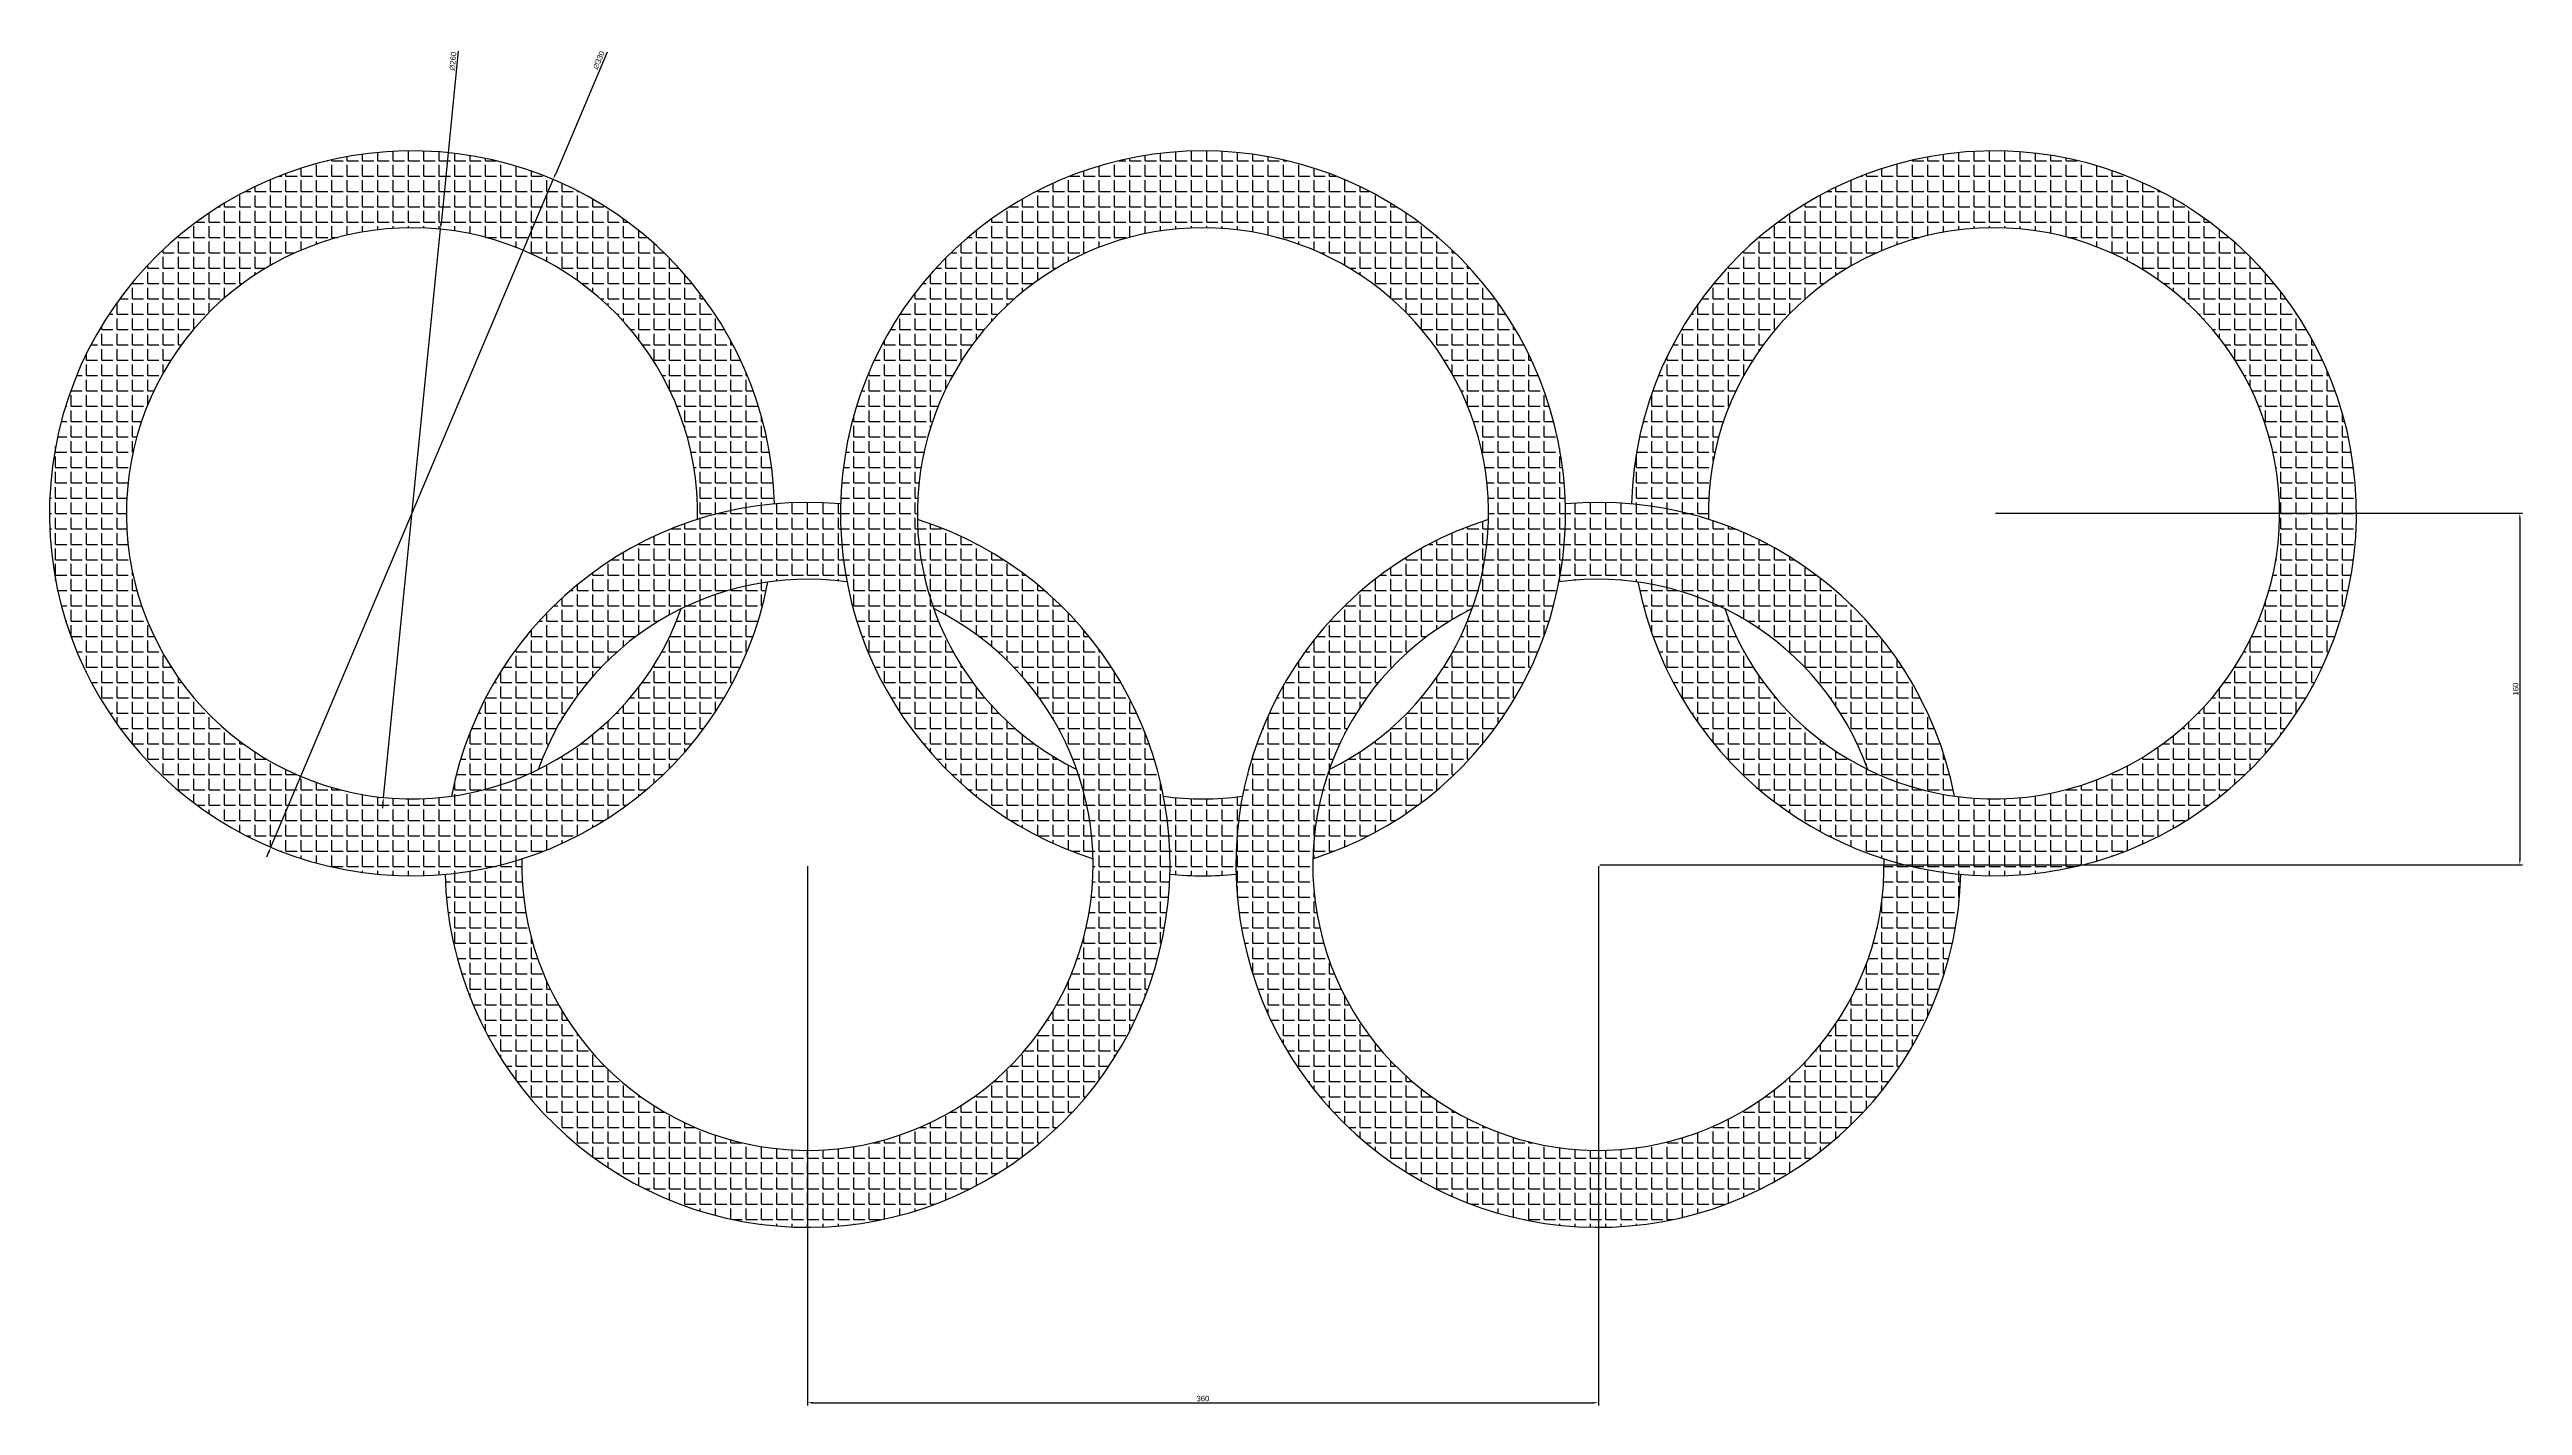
# Model space of a CAD drawing. Header units: millimetres. Extents: x 2582 to 3707, y 837 to 1455.
import ezdxf

# ---------------------------------------------------------------- set-up
doc = ezdxf.new("R2010")
doc.units = ezdxf.units.MM
doc.layers.add('cotas', color=252, linetype='Continuous')
doc.styles.get("Standard").update_dxf_attribs({"font": 'arial.ttf'})
doc.dimstyles.new('ISO-25', dxfattribs={"dimtxt": 2.5, "dimasz": 2.5, "dimexe": 1.25, "dimexo": 0.625, "dimtad": 1, "dimtxsty": 'Standard', "dimcen": 2.5, "dimadec": 0, "dimazin": 0, "dimtfac": 1, "dimtmove": 0, "dimatfit": 3, "dimfxl": 1, "dimarcsym": 0})
pattern_1 = [(0, (0, 0), (0, 6.985), [5.08, -1.905]), (90, (0, 0), (-6.985, 4e-16), [5.08, -1.905])]

# ---------------------------------------------------------------- blocks, each defined once
blk = doc.blocks.new('*D1')
at = {"layer": 'cotas', "color": 0, "lineweight": -2, "transparency": 16777216}
for p, q in [((2835.4, 1453.4), (2811.9, 1397.8)), ((2682.4, 1091.5), (2810.9, 1395.5)), ((2681.4, 1089.2), (2680.4, 1086.9))]:
    blk.add_line(p, q, dxfattribs=at)
at = {"layer": 'cotas', "color": 0, "transparency": 16777216}
for points in [[(2811.5, 1397.9), (2812.2, 1397.6), (2810.9, 1395.5)], [(2681, 1089.4), (2681.8, 1089), (2682.4, 1091.5)]]:
    blk.add_solid(points, dxfattribs=at)
at = {"layer": 'Defpoints', "color": 0, "transparency": 16777216}
for p in [(2810.9, 1395.5), (2682.4, 1091.5)]:
    blk.add_point(p, dxfattribs=at)
at = {"layer": 'cotas', "color": 0, "transparency": 16777216, "insert": (2831.7, 1449.8), "char_height": 2.5, "attachment_point": 5, "rotation": 67.0846}
blk.add_mtext('∅330', dxfattribs=at)
blk = doc.blocks.new('*D2')
at = {"layer": 'cotas', "color": 0, "lineweight": -2, "transparency": 16777216}
for p, q in [((2767.7, 1453.8), (2759.9, 1375.3)), ((2733.7, 1114.1), (2759.6, 1372.8)), ((2733.4, 1111.6), (2733.2, 1109.2))]:
    blk.add_line(p, q, dxfattribs=at)
at = {"layer": 'cotas', "color": 0, "transparency": 16777216}
for points in [[(2759.4, 1375.4), (2760.3, 1375.3), (2759.6, 1372.8)], [(2733, 1111.7), (2733.8, 1111.6), (2733.7, 1114.1)]]:
    blk.add_solid(points, dxfattribs=at)
at = {"layer": 'Defpoints', "color": 0, "transparency": 16777216}
for p in [(2759.6, 1372.8), (2733.7, 1114.1)]:
    blk.add_point(p, dxfattribs=at)
at = {"layer": 'cotas', "color": 0, "transparency": 16777216, "insert": (2765.3, 1449.3), "char_height": 2.5, "attachment_point": 5, "rotation": 84.2746}
blk.add_mtext('∅260', dxfattribs=at)
blk = doc.blocks.new('*D3')
at = {"layer": 'cotas', "color": 0, "lineweight": -2, "transparency": 16777216}
for p, q in [((3467.3, 1243.5), (3707.2, 1243.5)), ((3706, 1241), (3706, 1086)), ((3287.3, 1083.5), (3707.2, 1083.5))]:
    blk.add_line(p, q, dxfattribs=at)
at = {"layer": 'cotas', "color": 0, "transparency": 16777216}
for points in [[(3705.6, 1241), (3706.4, 1241), (3706, 1243.5)], [(3705.6, 1086), (3706.4, 1086), (3706, 1083.5)]]:
    blk.add_solid(points, dxfattribs=at)
at = {"layer": 'Defpoints', "color": 0, "transparency": 16777216}
for p in [(3466.6, 1243.5), (3286.6, 1083.5), (3706, 1083.5)]:
    blk.add_point(p, dxfattribs=at)
at = {"layer": 'cotas', "color": 0, "transparency": 16777216, "insert": (3704.1, 1163.5), "char_height": 2.5, "attachment_point": 5, "rotation": 90}
blk.add_mtext('160', dxfattribs=at)
blk = doc.blocks.new('*D4')
at = {"layer": 'cotas', "color": 0, "lineweight": -2, "transparency": 16777216}
for p, q in [((2926.6, 1082.9), (2926.6, 837.3)), ((3286.6, 1082.9), (3286.6, 837.3)), ((2929.1, 838.6), (3284.1, 838.6))]:
    blk.add_line(p, q, dxfattribs=at)
at = {"layer": 'cotas', "color": 0, "transparency": 16777216}
for points in [[(2929.1, 839), (2929.1, 838.2), (2926.6, 838.6)], [(3284.1, 839), (3284.1, 838.2), (3286.6, 838.6)]]:
    blk.add_solid(points, dxfattribs=at)
at = {"layer": 'Defpoints', "color": 0, "transparency": 16777216}
for p in [(2926.6, 1083.5), (3286.6, 1083.5), (3286.6, 838.6)]:
    blk.add_point(p, dxfattribs=at)
at = {"layer": 'cotas', "color": 0, "transparency": 16777216, "insert": (3106.6, 840.5), "char_height": 2.5, "attachment_point": 5}
blk.add_mtext('360', dxfattribs=at)

msp = doc.modelspace()

# ---------------------------------------------------------------- hatches: boundary and pattern name
at = {"layer": 'cotas'}
h = msp.add_hatch(dxfattribs=at)
h.set_pattern_fill('ANGLE', color=4)
h.set_pattern_definition(pattern_1)
h.paths.add_polyline_path([(2876.605, 1240.713, -0.05422319), (2911.578, 1247.792, 18.4422942), (2908.648, 1212.23, 0.07991064), (2869.182, 1200.096, -12.51397848)])
h = msp.add_hatch(dxfattribs=at)
h.set_pattern_fill('ANGLE', color=4)
h.set_pattern_definition(pattern_1)
h.paths.add_polyline_path([(2908.648, 1212.23, 0.07991064), (2869.182, 1200.096, -12.51397848), (2876.605, 1240.713, -0.05422319), (2911.578, 1247.792, 18.4422942)])
at = {"layer": 'cotas', "true_color": 0x636466}
h = msp.add_hatch(dxfattribs=at)
h.set_pattern_fill('ANGLE', color=251)
h.set_pattern_definition(pattern_1)
h.paths.add_polyline_path([(3056.605, 1086.248, 0.07991064), (3049.182, 1126.865, -4.29247622), (3164.088, 1126.865, 0.07991064), (3156.664, 1086.248, 6.44085445)])
h.paths.add_polyline_path([(3124.621, 1114.731, -0.06951257), (3088.648, 1114.731, -0.05422319), (3091.578, 1079.169, 0.04572066), (3121.691, 1079.169, -0.05422319)])
at = {"layer": 'cotas'}
h = msp.add_hatch(dxfattribs=at)
h.set_pattern_fill('ANGLE', color=1)
h.set_pattern_definition(pattern_1)
h.paths.add_polyline_path([(3301.691, 1247.792, -0.05422319), (3336.664, 1240.713, -12.51397848), (3344.088, 1200.096, 0.07991064), (3304.621, 1212.23, 18.4422942)])
h = msp.add_hatch(dxfattribs=at)
h.set_pattern_fill('ANGLE', color=2)
h.set_pattern_definition(pattern_1)
h.paths.add_polyline_path([(2976.664, 1240.713, 0.07991064), (2984.088, 1200.096, -1.82260361), (2796.664, 1086.248, -0.05422319), (2761.691, 1079.169, 1.93854766)])
h.paths.add_polyline_path([(2941.691, 1247.792, 0.38545708), (2764.621, 1114.731, 0.07991064), (2804.088, 1126.865, -0.35636714), (2944.621, 1212.23, -0.05422319)])
h = msp.add_hatch(dxfattribs=at)
h.set_pattern_fill('ANGLE', color=3)
h.set_pattern_definition(pattern_1)
h.paths.add_polyline_path([(3451.578, 1079.169, -0.05422319), (3416.605, 1086.248, -1.82260361), (3229.182, 1200.096, 0.07991064), (3236.605, 1240.713, 1.93854766)])
h.paths.add_polyline_path([(3271.578, 1247.792, -0.05422319), (3268.648, 1212.23, -0.35636714), (3409.182, 1126.865, 0.07991064), (3448.648, 1114.731, 0.38545708)])

# ---------------------------------------------------------------- linework, layer by layer
for centre, radius, start, end in [((2746.635, 1243.48), 165, 1.497366, 349.082484), ((3106.635, 1243.48), 165, 287.650437, 252.349563), ((3466.635, 1243.48), 165, 190.917516, 178.502634), ((2746.635, 1243.48), 130, 358.78016, 340.504826), ((3106.635, 1243.48), 130, 296.228096, 243.771904), ((3466.635, 1243.48), 130, 199.495174, 181.21984), ((2926.635, 1083.48), 165, 181.497366, 72.349563), ((2926.635, 1083.48), 165, 84.764445, 169.082484), ((3286.635, 1083.48), 165, 107.650437, 358.502634), ((3286.635, 1083.48), 165, 10.917516, 95.235555), ((2926.635, 1083.48), 130, 82.047239, 160.504826), ((3286.635, 1083.48), 130, 19.495174, 97.952761), ((2926.635, 1083.48), 130, 178.78016, 63.771904), ((3286.635, 1083.48), 130, 116.228096, 1.21984), ((3106.635, 1243.48), 130, 262.047239, 277.952761), ((3106.635, 1243.48), 165, 264.764445, 275.235555)]:
    msp.add_arc(centre, radius, start, end)

# ---------------------------------------------------------------- dimensions: what is measured, and where the dimension line sits
for p1, p2, picture, middle in [((2682.388, 1091.502), (2810.881, 1395.459), '*D1', (2833.538, 1449.056)), ((2733.666, 1114.129), (2759.604, 1372.832), '*D2', (2767.246, 1449.056))]:
    dim = msp.add_diameter_dim_2p(p1=p1, p2=p2, dimstyle='ISO-25', dxfattribs=at)
    dim.commit()
    dim.dimension.update_dxf_attribs({"geometry": picture, "text_midpoint": middle, "dimtype": 163})
dim = msp.add_linear_dim(base=(3705.973, 1083.48), p1=(3466.635, 1243.48), p2=(3286.635, 1083.48), angle=90, dimstyle='ISO-25', dxfattribs=at)
dim.commit()
dim.dimension.update_dxf_attribs({"geometry": '*D3', "text_midpoint": (3704.071, 1163.48)})
dim = msp.add_linear_dim(base=(3286.635, 838.579), p1=(2926.635, 1083.48), p2=(3286.635, 1083.48), dimstyle='ISO-25', dxfattribs=at)
dim.commit()
dim.dimension.update_dxf_attribs({"geometry": '*D4', "text_midpoint": (3106.635, 840.482)})

doc.saveas('drawing.dxf')
